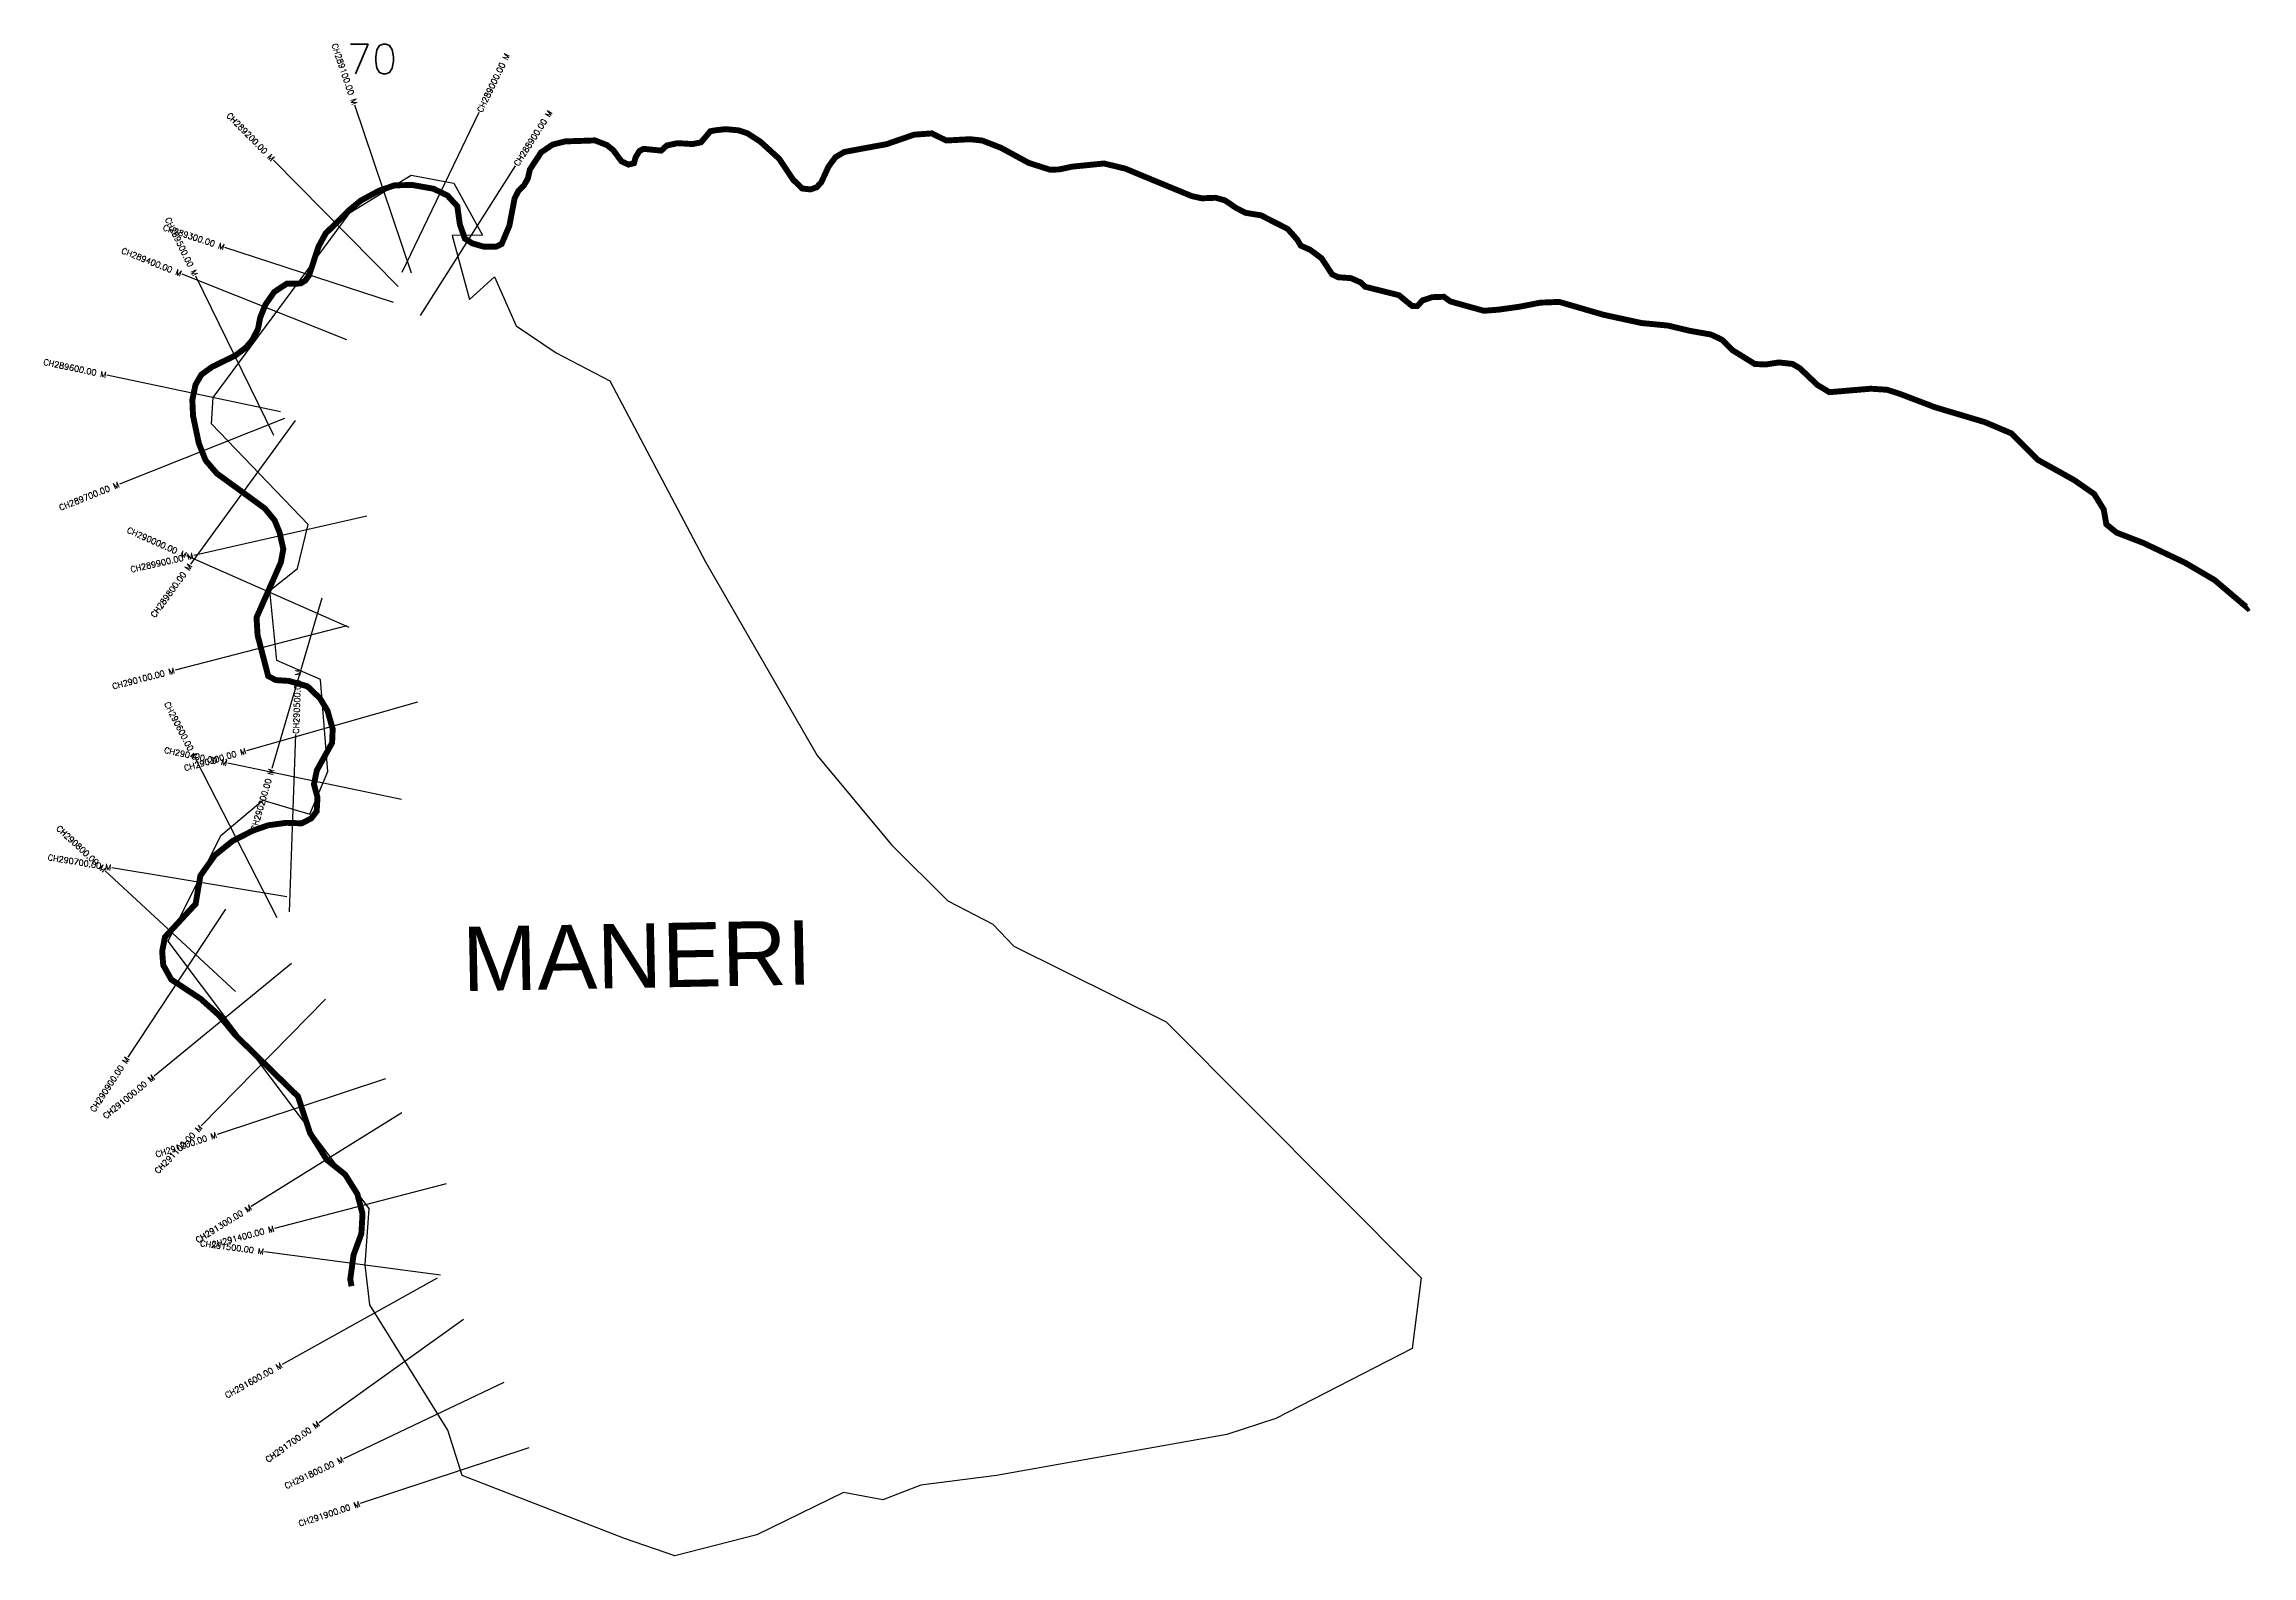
# Model space of a CAD drawing. Header units: metres. Extents: x 281526 to 285259, y 2020531 to 2023086.
import ezdxf
from ezdxf.enums import TextEntityAlignment as Align

# ---------------------------------------------------------------- set-up
doc = ezdxf.new("R2010")
doc.units = ezdxf.units.M
doc.header["$MEASUREMENT"] = 0
for name, color, linetype in [('CS', 134, 'Continuous'), ('CSMark', 6, 'Continuous'), ('UNPROTECTED', 10, 'Continuous'), ('village', 3, 'Continuous'), ('VILLAGE NAME', 250, 'Continuous')]:
    doc.layers.add(name, color=color, linetype=linetype)
doc.styles.get("Standard").update_dxf_attribs({"font": 'simplex.shx'})

msp = doc.modelspace()

# ---------------------------------------------------------------- linework, layer by layer
at = {"color": 6, "flags": 128}
msp.add_lwpolyline([(282245.2, 2022654.2), (282287.4, 2022692.3)], dxfattribs=at)
at = {"layer": 'CS'}
for p, q in [((282147.6, 2022698.4), (282051.8, 2022982.7)), ((282131.7, 2022700.2), (282261.8, 2022970.5)), ((282124.7, 2022676), (281914.1, 2022889.5)), ((282162.4, 2022627), (282323.3, 2022880.2)), ((282117, 2022648.9), (281831.8, 2022742.2)), ((282038.2, 2022586), (281759.4, 2022696.9)), ((281914.6, 2022424.3), (281782.7, 2022693.7)), ((281925.9, 2022464.2), (281632.3, 2022526.2)), ((281932.5, 2022452.9), (281653.7, 2022342.1)), ((281950.5, 2022449.3), (281773.8, 2022206.8)), ((282071.8, 2022287.7), (281779.2, 2022221.6)), ((282041.8, 2022099.6), (281767.4, 2022220.9)), ((281995.9, 2022149.4), (281911.3, 2021861.6)), ((282037.9, 2022102.7), (281747.5, 2022027.5)), ((282157.2, 2021973.4), (281868.5, 2021891.5)), ((281941.3, 2021619.3), (281951.8, 2021919.1)), ((281920.2, 2021609), (281783.3, 2021875.9)), ((282130.3, 2021809), (281836.7, 2021870.4)), ((281849.6, 2021484.3), (281629.5, 2021688.2)), ((281936.5, 2021644.3), (281640.6, 2021693.6)), ((281833.1, 2021623.9), (281667.6, 2021373.7)), ((281944.2, 2021531.9), (281712.2, 2021341.6)), ((282001.9, 2021471.5), (281792, 2021257.2)), ((282103.5, 2021336.8), (281818.6, 2021242.8)), ((282131.2, 2021279.5), (281876.5, 2021120.9)), ((282206.2, 2021159.6), (281915.9, 2021084)), ((282196.1, 2021005), (281898.8, 2021044.6)), ((282190.7, 2021000), (281928.5, 2020854.2)), ((282235.2, 2020930), (281991.1, 2020755.6)), ((282303.3, 2020823.9), (282032.4, 2020694.9)), ((282345.7, 2020713), (282060.7, 2020619.1))]:
    msp.add_line(p, q, dxfattribs=at)
at = {"layer": 'UNPROTECTED', "const_width": 10, "flags": 128}
msp.add_lwpolyline([(285253.6, 2022133.4), (285251.9, 2022132.2), (285226.6, 2022153.6), (285195.5, 2022180), (285145.8, 2022209.1), (285075.4, 2022242.5), (285029.8, 2022260.1), (285012.6, 2022274.1), (285008.1, 2022299.3), (284992.1, 2022325.3), (284958.3, 2022348.8), (284896.9, 2022383), (284852.2, 2022427.7), (284807.5, 2022446.7), (284723.1, 2022471.9), (284663.2, 2022494.7), (284642, 2022501.5), (284614.5, 2022503.3), (284582, 2022500.6), (284563.2, 2022499), (284544.4, 2022497.4), (284524.2, 2022509.6), (284510, 2022523.1), (284494.3, 2022538), (284481.9, 2022545.2), (284459.2, 2022547.7), (284436, 2022544.2), (284418.3, 2022545.1), (284403.4, 2022554.3), (284380.2, 2022568.6), (284363.4, 2022585.8), (284344, 2022594.9), (284308.2, 2022601.2), (284271.5, 2022610), (284226.8, 2022614.3), (284162, 2022628.4), (284124.3, 2022639.4), (284087.8, 2022650), (284056.1, 2022648.8), (284020.6, 2022641.9), (283984.9, 2022636.9), (283960.3, 2022635), (283931.1, 2022643.1), (283903.4, 2022650.9), (283892.5, 2022658.7), (283873, 2022658), (283856.8, 2022652.7), (283847.6, 2022642.8), (283839.1, 2022643), (283833, 2022647.9), (283829.5, 2022650.8), (283816.8, 2022661.3), (283795.4, 2022666.7), (283782.3, 2022669.9), (283759.5, 2022675.7), (283752.2, 2022682.8), (283735.5, 2022690.2), (283713.9, 2022691.7), (283703.7, 2022696.6), (283685.8, 2022723.8), (283666.7, 2022738), (283650.6, 2022745.1), (283644.9, 2022755), (283628.8, 2022773.2), (283583.5, 2022796.3), (283557.8, 2022800.5), (283541.5, 2022808.7), (283522.4, 2022821.7), (283506.8, 2022826), (283483.3, 2022825.1), (283466.6, 2022828.8), (283425, 2022845.9), (283387, 2022861.6), (283354.3, 2022875.2), (283318, 2022884), (283293.3, 2022881.5), (283264.1, 2022878.6), (283242.5, 2022873.9), (283226.9, 2022873.4), (283190.9, 2022884.9), (283144.1, 2022910.3), (283112.1, 2022922.8), (283091.1, 2022925), (283060.8, 2022923.3), (283051.5, 2022922.8), (283035.3, 2022930.7), (283026.9, 2022934.8), (283012.6, 2022933.8), (282997.1, 2022932.7), (282966, 2022922), (282950.8, 2022916.7), (282925.3, 2022912), (282903.4, 2022908), (282879, 2022903.4), (282864.1, 2022894.7), (282852.2, 2022878.6), (282847.6, 2022868.4), (282840.2, 2022852.4), (282832.4, 2022843.8), (282821.9, 2022840.1), (282807.9, 2022841.7), (282792.4, 2022856.7), (282769.2, 2022891.6), (282737.2, 2022920.8), (282715.5, 2022934.8), (282700.3, 2022940), (282678.3, 2022942), (282662, 2022940.2), (282652.6, 2022938.5), (282642.3, 2022926.3), (282636.8, 2022919.7), (282622.6, 2022916.8), (282596.9, 2022918.3), (282578.9, 2022914.3), (282569.4, 2022905.7), (282553.8, 2022907.3), (282539.4, 2022908.7), (282532.6, 2022905), (282526.3, 2022894.7), (282523.4, 2022884.4), (282514.2, 2022882.1), (282502.5, 2022887.5), (282488.2, 2022906.7), (282477.9, 2022915), (282457.5, 2022923), (282432, 2022922.1), (282407.1, 2022921.3), (282385.6, 2022915.8), (282366.4, 2022902.7), (282353.8, 2022883.5), (282347.5, 2022873.9), (282344, 2022858.6), (282337.4, 2022846.8), (282327.7, 2022837.1), (282321.7, 2022825.3), (282316.2, 2022796.7), (282312.8, 2022778.8), (282304.5, 2022759.2), (282299.6, 2022747.7), (282290.4, 2022743.4), (282269.4, 2022743.4), (282250.3, 2022748.9), (282237.6, 2022756.9), (282229.1, 2022780.9), (282224.8, 2022811.6), (282208.1, 2022829.9), (282184.4, 2022841.3), (282148.8, 2022847.6), (282119, 2022847.1), (282093.5, 2022838.5), (282061.7, 2022821.3), (282043.1, 2022806.1), (282002.1, 2022765.6), (281990, 2022743.3), (281980, 2022712.7), (281974.2, 2022694.9), (281967.7, 2022686), (281959.6, 2022681.1), (281936.4, 2022680.8), (281915.2, 2022666.8), (281900.3, 2022645.3), (281891.4, 2022623), (281887.7, 2022603.8), (281877.7, 2022585.1), (281867.4, 2022572.8), (281849.3, 2022559.3), (281810, 2022540.1), (281792, 2022527), (281782.2, 2022510.1), (281776.8, 2022484.3), (281778, 2022457.5), (281787.7, 2022411.3), (281799.1, 2022382.4), (281818.3, 2022360), (281862.3, 2022328), (281899.4, 2022300.9), (281915.9, 2022280.8), (281924.2, 2022260.7), (281930.6, 2022232.3), (281930.6, 2022232.3), (281926.5, 2022209.7), (281917.8, 2022190), (281906.8, 2022165.1), (281896, 2022140.7), (281885.3, 2022116.5), (281887.1, 2022086.8), (281897.2, 2022047.9), (281905.1, 2022017.4), (281918.2, 2022010.8), (281940.2, 2022009.4), (281971.4, 2022000.3), (281992.5, 2021980.1), (282005.4, 2021958.9), (282014.1, 2021928.2), (282013.1, 2021904.8), (282006.3, 2021892.5), (281997.1, 2021876), (281987.4, 2021858.6), (281982.4, 2021834.8), (281988.4, 2021812.4), (281987, 2021789), (281977.9, 2021777.1), (281961.8, 2021768.7), (281935.6, 2021769.6), (281905.4, 2021765.5), (281878.8, 2021756.3), (281844.9, 2021738.9), (281815.1, 2021715), (281790.4, 2021680.2), (281785.3, 2021650), (281782.4, 2021632.6), (281763.8, 2021612.5), (281743.9, 2021591), (281730.6, 2021576.6), (281725.8, 2021552.4), (281727.6, 2021529), (281741.3, 2021504.7), (281771.1, 2021485.1), (281791.3, 2021471.7), (281822, 2021444.3), (281849, 2021411.4), (281912.3, 2021349.3), (281955.4, 2021307.2), (281964.1, 2021280.6), (281975.7, 2021245.5), (282004, 2021200.1), (282035.2, 2021175.1), (282055.8, 2021142.2), (282064.5, 2021108.7), (282062.6, 2021075.3), (282049.3, 2021039), (282043.8, 2020997.8), (282046, 2020986.4)], dxfattribs=at)
at = {"layer": 'village', "color": 6}
msp.add_polyline3d([(282287.4, 2022692.3, 0), (282324.5, 2022609.5, 0), (282392.1, 2022563.8, 0), (282482.9, 2022516.6, 0), (282644.1, 2022210.8, 0), (282832.9, 2021883.3, 0), (282958.8, 2021732.6, 0), (283054.1, 2021638, 0), (283130.3, 2021598.3, 0), (283165.8, 2021561, 0), (283423.3, 2021433, 0), (283854.4, 2021000.4, 0), (283838.8, 2020880.9, 0), (283608.3, 2020762.7, 0), (283525.5, 2020735.8, 0), (283136.5, 2020666.7, 0), (283008.5, 2020650.4, 0), (282944.1, 2020625.5, 0), (282877.5, 2020637.8, 0), (282731.2, 2020566.2, 0), (282592.5, 2020530.7, 0), (282507.2, 2020560, 0), (282232.9, 2020666.3, 0), (282208.5, 2020743.3, 0), (282077, 2020954.7, 0), (282069, 2021022.6, 0), (282075.7, 2021117.8, 0), (281736, 2021569.7, 0), (281824.8, 2021748.1, 0), (281896.2, 2021807.9, 0), (281975.3, 2021784.5, 0), (282006, 2021856.1, 0), (281993.4, 2022011.6, 0), (281919.6, 2022043.8, 0), (281907.6, 2022162.2, 0), (281954.4, 2022199.3, 0), (281972.6, 2022273.8, 0), (281809, 2022444, 0), (281812.3, 2022488.3, 0), (282043.5, 2022801.2, 0), (282146.8, 2022864.4, 0), (282219.1, 2022850.9, 0), (282267.2, 2022762.7, 0), (282216.2, 2022762.4, 0), (282245.2, 2022654.2, 0)], dxfattribs=at)
msp.add_polyline3d([(282287.4, 2022692.3, 0), (282324.5, 2022609.5, 0), (282392.1, 2022563.8, 0), (282482.9, 2022516.6, 0), (282644.1, 2022210.8, 0), (282832.9, 2021883.3, 0), (282958.8, 2021732.6, 0), (283054.1, 2021638, 0), (283130.3, 2021598.3, 0), (283165.8, 2021561, 0), (283423.3, 2021433, 0), (283854.4, 2021000.4, 0), (283838.8, 2020880.9, 0), (283608.3, 2020762.7, 0), (283525.5, 2020735.8, 0), (283136.5, 2020666.7, 0), (283008.5, 2020650.4, 0), (282944.1, 2020625.5, 0), (282877.5, 2020637.8, 0), (282731.2, 2020566.2, 0), (282592.5, 2020530.7, 0), (282507.2, 2020560, 0), (282232.9, 2020666.3, 0), (282208.5, 2020743.3, 0), (282077, 2020954.7, 0), (282069, 2021022.6, 0), (282075.7, 2021117.8, 0), (281736, 2021569.7, 0), (281824.8, 2021748.1, 0), (281896.2, 2021807.9, 0), (281975.3, 2021784.5, 0), (282006, 2021856.1, 0), (281993.4, 2022011.6, 0), (281919.6, 2022043.8, 0), (281907.6, 2022162.2, 0), (281954.4, 2022199.3, 0), (281972.6, 2022273.8, 0), (281809, 2022444, 0), (281812.3, 2022488.3, 0), (282043.5, 2022801.2, 0), (282146.8, 2022864.4, 0), (282219.1, 2022850.9, 0), (282267.2, 2022762.7, 0), (282216.2, 2022762.4, 0), (282245.2, 2022654.2, 0)], dxfattribs=at)

# ---------------------------------------------------------------- texts
at = {"insert": (282037.5, 2023085.5), "char_height": 50, "attachment_point": 1}
msp.add_mtext_dynamic_manual_height_columns('70', width=70.183, gutter_width=1, heights=[0], dxfattribs=at)
at = {"layer": 'CSMark'}
for s, rotation, p in [('CH289100.00 M', 288.6156, (282051.5, 2022983.7)), ('CH289200.00 M', 314.6087, (281913.4, 2022890.3)), ('CH289500.00 M', 296.0741, (281782.3, 2022694.6)), ('CH289300.00 M', 341.8761, (281830.9, 2022742.5)), ('CH289400.00 M', 338.3116, (281758.5, 2022697.3)), ('CH289600.00 M', 348.0721, (281631.4, 2022526.4)), ('CH289700.00 M', 21.6593, (281652.8, 2022341.8)), ('CH290000.00 M', 336.1453, (281766.5, 2022221.3)), ('CH289900.00 M', 12.734, (281778.2, 2022221.4)), ('CH289800.00 M', 53.9204, (281773.3, 2022206)), ('CH290100.00 M', 14.5194, (281746.5, 2022027.2)), ('CH290600.00 M', 297.1646, (281782.8, 2021876.8)), ('CH290400.00 M', 348.1823, (281835.7, 2021870.6)), ('CH290300.00 M', 15.8437, (281867.6, 2021891.2)), ('CH290200.00 M', 73.6216, (281911, 2021860.6)), ('CH290800.00 M', 317.177, (281628.8, 2021688.9)), ('CH290700.00 M', 350.5305, (281639.6, 2021693.8)), ('CH290900.00 M', 56.5307, (281667.1, 2021372.8)), ('CH291000.00 M', 39.3525, (281711.4, 2021341)), ('CH291100.00 M', 45.5898, (281791.3, 2021256.5)), ('CH291200.00 M', 18.2456, (281817.7, 2021242.5)), ('CH291300.00 M', 31.9052, (281875.7, 2021120.4)), ('CH291400.00 M', 14.5997, (281914.9, 2021083.8)), ('CH291500.00 M', 352.4019, (281897.8, 2021044.8)), ('CH291600.00 M', 29.0715, (281927.7, 2020853.7)), ('CH291700.00 M', 35.556, (281990.3, 2020755)), ('CH291800.00 M', 25.4689, (282031.5, 2020694.5)), ('CH291900.00 M', 18.2479, (282059.8, 2020618.8))]:
    msp.add_text(s, height=10, rotation=rotation, dxfattribs=at).set_placement(p, align=Align.MIDDLE_RIGHT)
for s, rotation, p in [('CH289000.00 M', 64.2842, (282262.3, 2022971.4)), ('CH288900.00 M', 57.5478, (282323.9, 2022881)), ('CH290500.00 M', 87.9907, (281951.9, 2021920.1))]:
    msp.add_text(s, height=10, rotation=rotation, dxfattribs=at).set_placement(p, align=Align.MIDDLE_LEFT)
at = {"layer": 'VILLAGE NAME', "insert": (282232, 2021593.7), "char_height": 108.748, "attachment_point": 1, "rotation": 1.1028}
msp.add_mtext_dynamic_manual_height_columns('{\\fArial|b0|i0|c0|p34;MANERI}', width=726.929, gutter_width=543.7, heights=[0], dxfattribs=at)

doc.saveas('drawing.dxf')
